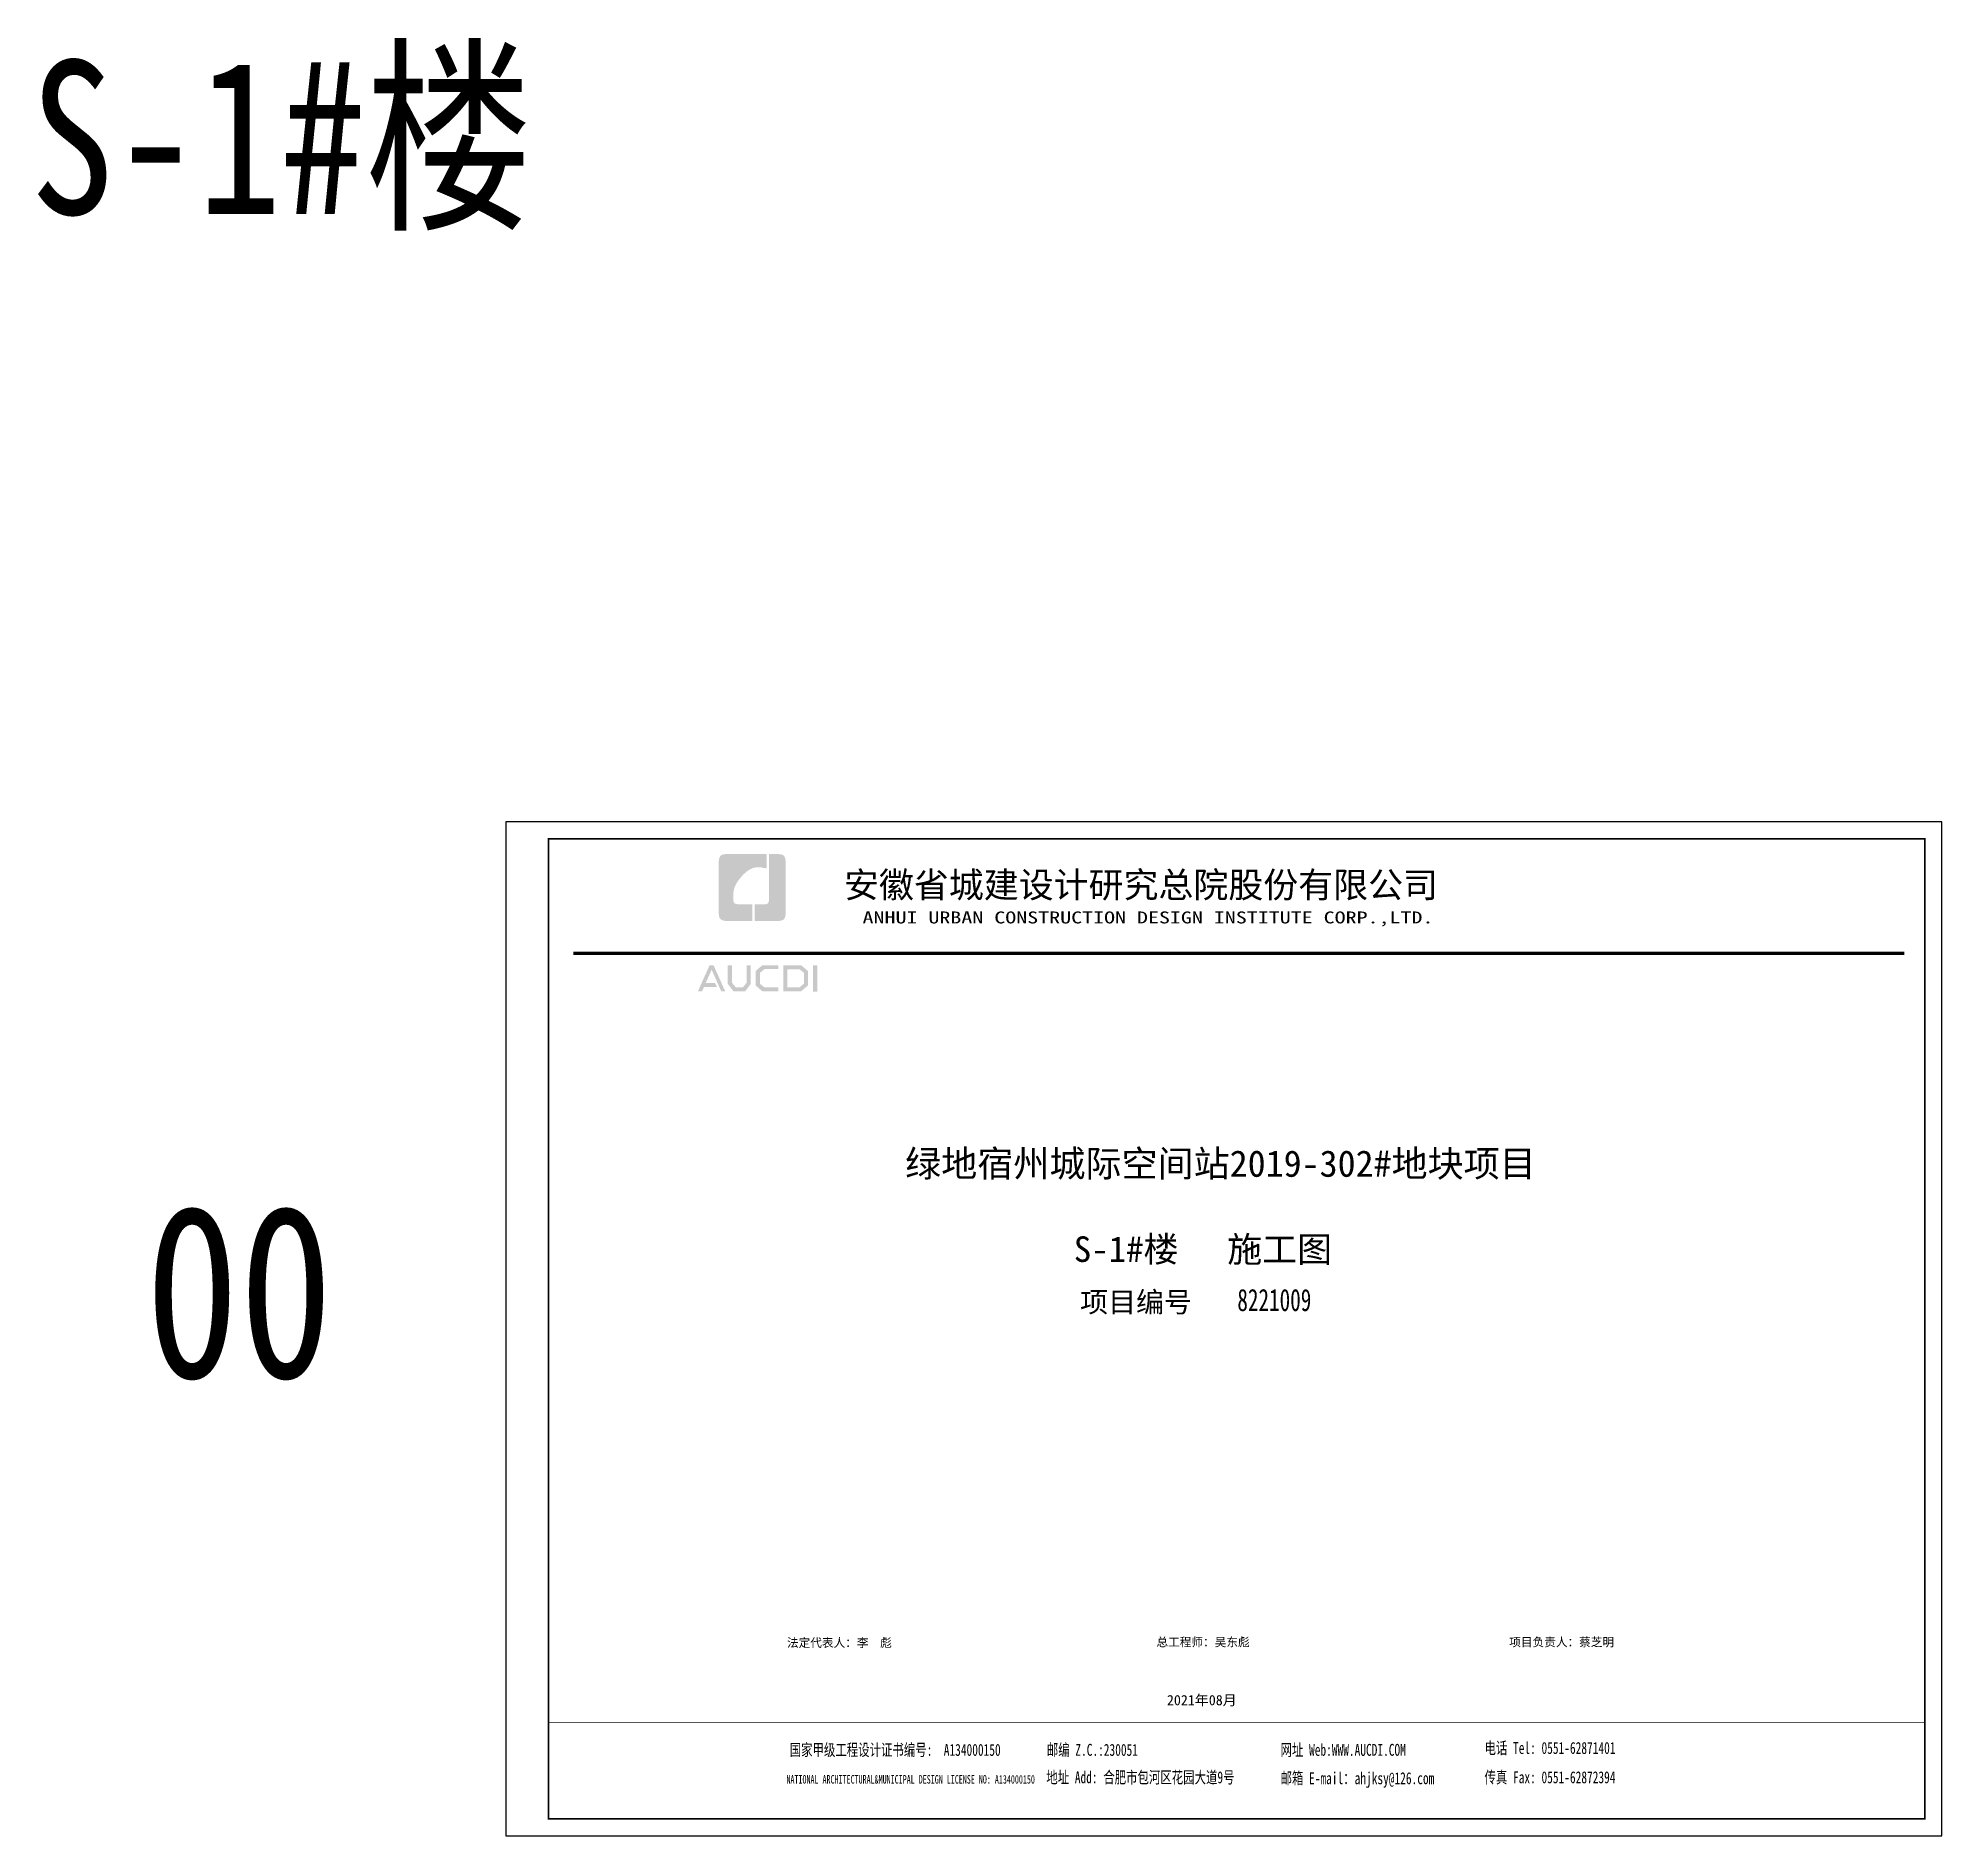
# Model space of a CAD drawing. Extents: x 1188826 to 1909461, y 608442 to 1651179.
# Drawn here: x 1251584 to 1363065, y 1545869 to 1651179 of the extents above; entities that cross this region are included whole.
import ezdxf
from ezdxf.enums import TextEntityAlignment as Align

# ---------------------------------------------------------------- set-up
doc = ezdxf.new("R2010")
doc.units = 0
doc.header["$LTSCALE"] = 1000
doc.header["$MEASUREMENT"] = 0
for name, color, linetype in [('text', 7, 'Continuous'), ('图框', 140, 'Continuous'), ('图签文字', 147, 'Continuous')]:
    doc.layers.add(name, color=color, linetype=linetype)
doc.layers.add('图签', color=147, linetype='Continuous', lineweight=18)
doc.styles.add('HT', font='simhei.ttf')
doc.styles.add('宋体', font='', dxfattribs={"height": 50})
doc.styles.add('建筑图签-1', font='simhei.ttf', dxfattribs={"width": 0.7})
doc.styles.add('黑体', font='simhei.ttf')
doc.styles.get('宋体').set_extended_font_data('SimSun')

msp = doc.modelspace()

# ---------------------------------------------------------------- texts
at = {"layer": 'text', "color": 2, "style": '黑体', "width": 0.8}
msp.add_text('S-1#楼', height=9000, dxfattribs=at).set_placement((1251133, 1640867))
at = {"layer": 'text', "color": 1, "style": '黑体', "width": 0.8}
msp.add_text('00', height=10094.2, dxfattribs=at).set_placement((1257863, 1572716))
at = {"layer": '图签', "color": 7, "style": '宋体'}
msp.add_text('绿地宿州城际空间站2019-302#地块项目', height=1548.08, dxfattribs=at).set_placement((1302355, 1584479))
at = {"layer": '图签文字', "color": 7, "style": 'HT'}
msp.add_text('安徽省城建设计研究总院股份有限公司', height=1500, dxfattribs=at).set_placement((1298774, 1600829))
at = {"layer": '图签文字', "linetype": 'Continuous', "style": '建筑图签-1', "width": 1.35}
msp.add_text('ANHUI URBAN CONSTRUCTION DESIGN INSTITUTE CORP.,LTD.', height=700, dxfattribs=at).set_placement((1299861, 1599319))
at = {"layer": '图签文字', "color": 2, "style": '建筑图签-1'}
msp.add_text('S-1#楼', height=1500, dxfattribs=at).set_placement((1312232, 1579489))
msp.add_text('     施工图', height=1500, dxfattribs=at).set_placement((1321734, 1579479), align=Align.CENTER)
at = {"layer": '图签文字', "color": 7, "style": '建筑图签-1'}
msp.add_text('项目编号 ', height=1200, dxfattribs=at).set_placement((1316285, 1576540), align=Align.CENTER)
at = {"layer": '图签文字', "color": 6, "style": '建筑图签-1'}
for s, p in [('法定代表人：李  彪', (1295436, 1556932)), ('总工程师：吴东彪', (1317072, 1556972)), ('项目负责人：蔡芝明', (1337730, 1556971))]:
    msp.add_text(s, height=500, dxfattribs=at).set_placement(p)
msp.add_text('2021年08月', height=600, dxfattribs=at).set_placement((1319728, 1553524), align=Align.CENTER)
at = {"layer": '图签文字', "color": 7, "style": '建筑图签-1'}
for s, height, width, p in [('国家甲级工程设计证书编号:  A134000150', 700, 0.7, (1295596, 1550561)), ('邮编 Z.C.:230051', 700, 0.7, (1310651, 1550561)), ('网址 Web:WWW.AUCDI.COM', 700, 0.7, (1324337, 1550561)), ('电话 Tel: 0551-62871401', 700, 0.7, (1336281, 1550672)), ('地址 Add: 合肥市包河区花园大道9号', 700, 0.7, (1310621, 1548954)), ('邮箱 E-mail：ahjksy@126.com', 700, 0.7, (1324337, 1548900)), ('传真 Fax: 0551-62872394', 700, 0.7, (1336281, 1548954)), ('NATIONAL ARCHITECTURAL&MUNICIPAL DESIGN LICENSE NO: A134000150', 500, 0.6, (1295405, 1548934))]:
    msp.add_text(s, height=height, dxfattribs=dict(at, width=width)).set_placement(p)
at = {"layer": '图签文字', "color": 6, "insert": (1321807, 1577914), "char_height": 1300, "width": 14205.47, "attachment_point": 1, "style": '建筑图签-1'}
msp.add_mtext('8221009', dxfattribs=at)

# ---------------------------------------------------------------- blocks, each defined once
blk = doc.blocks.new('院标5')
h = blk.add_hatch(color=150)
h.dxf.hatch_style = 1
h.set_gradient(color1=(33, 113, 253), color2=(33, 113, 253), tint=1, name='INVCURVED')
edge = h.paths.add_edge_path()
edge.add_spline(control_points=[(145923, 117120), (145941, 117121), (145949, 117120), (145976, 117120), (145976, 117120), (145976, 117120), (146652, 117120), (146652, 117120), (146652, 117120), (146652, 117120), (146652, 116145), (146652, 116145), (146652, 116145), (146652, 116145), (145129, 116145), (145129, 116145), (145129, 116145), (144888, 116145), (144693, 116317), (144693, 116581), (144693, 116581), (144693, 116581), (144693, 119627), (144693, 119627), (144693, 119627), (144693, 119868), (144860, 120063), (145129, 120063), (145129, 120063), (145129, 120063), (147494, 120063), (147494, 120063), (147494, 120063), (147494, 120063), (147494, 119224), (147494, 119224), (147494, 119224), (147494, 119224), (146503, 119404), (145872, 118560), (145872, 118560), (145540, 118141), (145525, 117619), (145546, 117380), (145546, 117380), (145567, 117141), (145546, 117380), (145546, 117380), (145546, 117380), (145546, 117380), (145578, 117105), (145923, 117120)], knot_values=[0, 0, 0, 0, 0.0714286, 0.0714286, 0.0714286, 0.1071429, 0.1428571, 0.1428571, 0.1428571, 0.1785714, 0.2142857, 0.2142857, 0.2142857, 0.25, 0.2857143, 0.2857143, 0.2857143, 0.3214286, 0.3571429, 0.3571429, 0.3571429, 0.3928571, 0.4285714, 0.4285714, 0.4285714, 0.4642857, 0.5, 0.5, 0.5, 0.5357143, 0.5714286, 0.5714286, 0.5714286, 0.6071429, 0.6428571, 0.6428571, 0.6428571, 0.6785714, 0.7142857, 0.7142857, 0.7142857, 0.75, 0.7857143, 0.7857143, 0.7857143, 0.8214286, 0.8571429, 0.8571429, 0.8571429, 0.9285714, 1, 1, 1, 1], degree=3, periodic=0)
h = blk.add_hatch(color=150)
h.dxf.hatch_style = 1
h.set_gradient(color1=(33, 113, 253), color2=(33, 113, 253), tint=1, name='INVCURVED')
edge = h.paths.add_edge_path()
edge.add_spline(control_points=[(148609, 119627), (148609, 119627), (148609, 116581), (148609, 116581), (148609, 116581), (148609, 116326), (148442, 116145), (148173, 116145), (148173, 116145), (148173, 116145), (146793, 116145), (146793, 116145), (146793, 116145), (146793, 116145), (146793, 117120), (146793, 117120), (146793, 117120), (146793, 117120), (147400, 117120), (147400, 117120), (147400, 117120), (147526, 117120), (147628, 117221), (147628, 117347), (147628, 117347), (147628, 117347), (147628, 120063), (147628, 120063), (147628, 120063), (147628, 120063), (148173, 120063), (148173, 120063), (148173, 120063), (148418, 120063), (148609, 119902), (148609, 119627)], knot_values=[0, 0, 0, 0, 0.1, 0.1, 0.1, 0.15, 0.2, 0.2, 0.2, 0.25, 0.3, 0.3, 0.3, 0.35, 0.4, 0.4, 0.4, 0.45, 0.5, 0.5, 0.5, 0.55, 0.6, 0.6, 0.6, 0.65, 0.7, 0.7, 0.7, 0.75, 0.8, 0.8, 0.8, 0.9, 1, 1, 1, 1], degree=3, periodic=0)

# ---------------------------------------------------------------- hatches: boundary and pattern name
at = {"layer": '图签文字'}
h = msp.add_hatch(color=256, dxfattribs=at)
h.paths.add_polyline_path([(1296960, 1596863), (1297211, 1596863), (1297211, 1595323), (1296960, 1595323)])
h.paths.add_polyline_path([(1295454, 1596630), (1295454, 1595578), (1296175, 1595578), (1296424, 1595791), (1296424, 1596428), (1296183, 1596630)], flags=16)
h.paths.add_polyline_path([(1295218, 1596866), (1295218, 1595342), (1296263, 1595342), (1296660, 1595683), (1296660, 1596539), (1296269, 1596866)])
h.paths.add_polyline_path([(1294932, 1596873), (1294932, 1596643), (1294118, 1596643), (1293852, 1596421), (1293852, 1595781), (1294118, 1595577), (1294937, 1595577), (1294937, 1595333), (1294009, 1595333), (1293604, 1595681), (1293604, 1596538), (1294001, 1596873)])
h.paths.add_polyline_path([(1291966, 1596870), (1292208, 1596870), (1292208, 1595848), (1292436, 1595585), (1292857, 1595585), (1293085, 1595848), (1293085, 1596870), (1293313, 1596870), (1293313, 1595774), (1292984, 1595340), (1292309, 1595340), (1291966, 1595778)])
h.paths.add_polyline_path([(1290903, 1596867), (1291137, 1596867), (1291821, 1595338), (1291589, 1595338), (1291026, 1596607), (1290676, 1595830), (1291219, 1595830), (1291340, 1595600), (1290578, 1595600), (1290461, 1595334), (1290215, 1595334)])

# ---------------------------------------------------------------- linework, layer by layer
at = {"layer": '图框'}
msp.add_lwpolyline([(1278965, 1545869), (1363065, 1545869), (1363065, 1605269), (1278965, 1605269)], close=True, dxfattribs=at)
at = {"layer": '图框', "const_width": 100}
msp.add_lwpolyline([(1362065, 1546869), (1362065, 1604269), (1281465, 1604269), (1281465, 1546869)], close=True, dxfattribs=at)
at = {"layer": '图框'}
for points, const_width in [([(1282934, 1597571), (1360868, 1597571)], 200), ([(1281465, 1552520), (1362065, 1552520)], 39.6)]:
    msp.add_lwpolyline(points, dxfattribs=dict(at, const_width=const_width))

# ---------------------------------------------------------------- block references
msp.add_blockref('院标5', (1146749, 1483318))

msp.set_redraw_order([(e.dxf.handle, doc.entitydb.next_handle()) for e in msp.query("TEXT MTEXT ATTDEF DIMENSION ARC_DIMENSION")])  # texts and dimensions are drawn at this point

doc.saveas('drawing.dxf')
